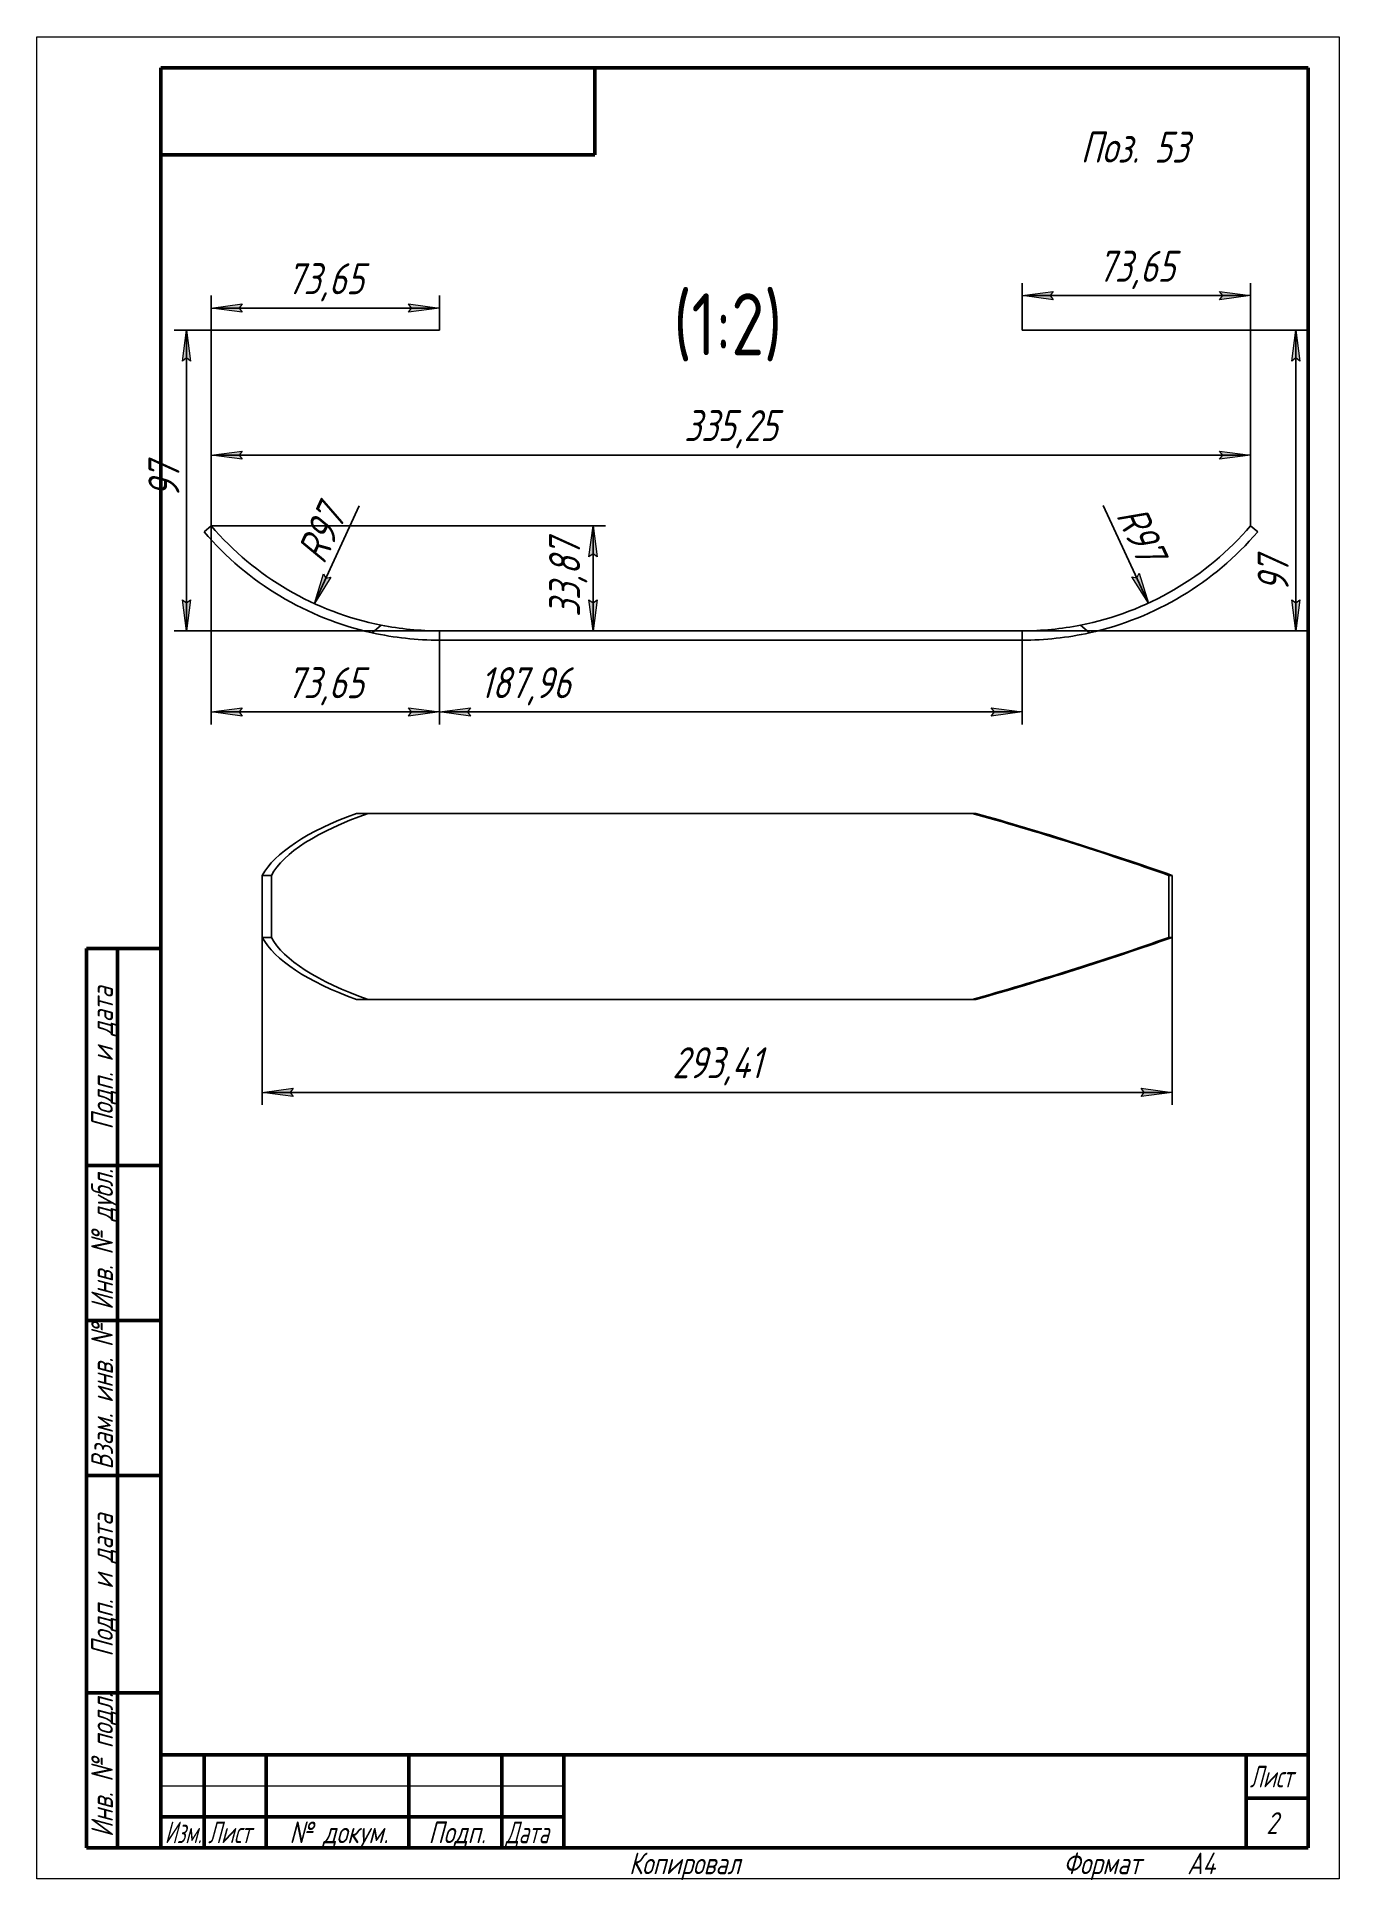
# Model space of a CAD drawing. Header units: millimetres. Extents: x 0 to 3617, y -258 to 680.
# Drawn here: x 210 to 420, y -0.2 to 297 of the extents above; entities that cross this region are included whole.
import ezdxf

# ---------------------------------------------------------------- set-up
doc = ezdxf.new("R2010")
doc.units = ezdxf.units.MM
doc.linetypes.add('K5LT_BASIC', pattern=[0])
doc.linetypes.add('K5LT_THIN', pattern=[0])
doc.layers.add('Системный слой', color=7, linetype='Continuous')
doc.layers.add('Системный слой (1)', color=7, linetype='Continuous', true_color=0x909090)
doc.styles.add('KDIMTEXTSTYLE', font='GOST_AU.SHX', dxfattribs={"width": 0.96, "oblique": 15, "height": 5})
doc.styles.add('KTEXTSTYLE', font='GOST_AU.SHX', dxfattribs={"width": 0.96, "height": 5})
doc.dimstyles.new('KDIMSTYLE (0.50)', dxfattribs={"dimtxt": 5, "dimasz": 1, "dimexe": 2, "dimexo": 0, "dimgap": 1, "dimtad": 1, "dimlfac": 2, "dimtxsty": 'KDIMTEXTSTYLE', "dimsah": 1, "dimcen": 0, "dimdle": 1, "dimadec": 0, "dimazin": 0, "dimtfac": 0.667, "dimtmove": 0, "dimatfit": 3, "dimfxl": 1, "dimtvp": 1, "dimtolj": 1, "dimtzin": 0, "dimarcsym": 0})

msp = doc.modelspace()

# ---------------------------------------------------------------- texts
at = {"color": 7, "char_height": 2.5, "attachment_point": 1, "style": 'KTEXTSTYLE'}
for s, insert in [('\\H3.5;\\W0.965;\\Q15;\\Q15;\\H5.00;Поз. 53', (378.3123, 281.7204)), ('\\H3.5;\\W0.965;\\Q15;\\Q0;\\H10.00;{\\c16711680;(1:2)}', (312.6546, 255.6498))]:
    msp.add_mtext(s, dxfattribs=dict(at, insert=insert))

# ---------------------------------------------------------------- blocks, each defined once
blk = doc.blocks.new('KDIMARROW_01')
at = {"layer": 'Системный слой'}
blk.add_hatch(color=0, dxfattribs=at).paths.add_polyline_path([(-5, -0.66), (0, 0), (-5, 0.66), (-4.5, 0)])
at = {"layer": 'Системный слой', "color": 0, "linetype": 'K5LT_THIN', "lineweight": 18}
for p, q in [((-4.5, 0), (-5, 0.66)), ((-5, 0.66), (0, 0)), ((0, 0), (-5, -0.66)), ((-5, -0.66), (-4.5, 0))]:
    blk.add_line(p, q, dxfattribs=at)
at = {"layer": 'Системный слой (1)', "color": 0, "linetype": 'K5LT_THIN', "lineweight": 18}
blk.add_line((0, 0), (-1, 0), dxfattribs=at)
blk = doc.blocks.new('D8')
at = {"color": 0, "lineweight": -2}
for p, q in [((238.1, 218.15), (238.1, 231.54)), ((404.73, 229.54), (239.1, 229.54)), ((405.73, 218.15), (405.73, 231.54))]:
    blk.add_line(p, q, dxfattribs=at)
at = {"layer": 'Defpoints', "color": 0}
for p in [(238.1, 229.54), (238.1, 218.15), (405.73, 218.15)]:
    blk.add_point(p, dxfattribs=at)
at = {"color": 0, "lineweight": -2, "rotation": 180}
blk.add_blockref('KDIMARROW_01', (238.1, 229.54), dxfattribs=at)
at = {"color": 0, "lineweight": -2}
blk.add_blockref('KDIMARROW_01', (405.73, 229.54), dxfattribs=at)
at = {"color": 7, "insert": (321.92, 233.73), "char_height": 5, "attachment_point": 5, "style": 'KDIMTEXTSTYLE'}
blk.add_mtext('\\A1;\\H5.0;\\W0.965;\\Q15;335,25', dxfattribs=at)
blk = doc.blocks.new('D9')
at = {"color": 0, "lineweight": -2}
for p, q in [((238.1, 218.15), (301.69, 218.15)), ((299.69, 217.15), (299.69, 202.22)), ((274.93, 201.22), (301.69, 201.22))]:
    blk.add_line(p, q, dxfattribs=at)
at = {"layer": 'Defpoints', "color": 0}
for p in [(238.1, 218.15), (274.93, 201.22), (299.69, 201.22)]:
    blk.add_point(p, dxfattribs=at)
at = {"color": 0, "lineweight": -2}
for p, rotation in [((299.69, 218.15), 90), ((299.69, 201.22), 270)]:
    blk.add_blockref('KDIMARROW_01', p, dxfattribs=dict(at, rotation=rotation))
at = {"color": 7, "insert": (295.69, 209.68), "char_height": 5, "attachment_point": 5, "rotation": 90, "style": 'KDIMTEXTSTYLE'}
blk.add_mtext('\\A1;\\H5.0;\\W0.965;\\Q15;33,87', dxfattribs=at)
blk = doc.blocks.new('D10')
at = {"color": 0, "lineweight": -2}
blk.add_line((255.16, 206.52), (261.96, 221.39), dxfattribs=at)
at = {"layer": 'Defpoints', "color": 0}
for p in [(274.93, 249.72), (254.75, 205.61)]:
    blk.add_point(p, dxfattribs=at)
at = {"color": 0, "lineweight": -2, "rotation": 245.4132055058245}
blk.add_blockref('KDIMARROW_01', (254.75, 205.61), dxfattribs=at)
at = {"color": 7, "insert": (255.87, 216.84), "char_height": 5, "attachment_point": 5, "rotation": 65.4132, "style": 'KDIMTEXTSTYLE'}
blk.add_mtext('\\A1;\\H5.0;\\W0.965;\\Q15;R97', dxfattribs=at)
blk = doc.blocks.new('D11')
at = {"color": 0, "lineweight": -2}
blk.add_line((388.82, 206.59), (381.97, 221.44), dxfattribs=at)
at = {"layer": 'Defpoints', "color": 0}
for p in [(368.9, 249.72), (389.24, 205.69)]:
    blk.add_point(p, dxfattribs=at)
at = {"color": 0, "lineweight": -2, "rotation": 294.7904751604755}
blk.add_blockref('KDIMARROW_01', (389.24, 205.69), dxfattribs=at)
at = {"color": 7, "insert": (388.07, 216.9), "char_height": 5, "attachment_point": 5, "rotation": 294.7905, "style": 'KDIMTEXTSTYLE'}
blk.add_mtext('\\A1;\\H5.0;\\W0.965;\\Q15;R97', dxfattribs=at)
blk = doc.blocks.new('D12')
at = {"color": 0, "lineweight": -2}
for p, q in [((238.1, 218.15), (238.1, 255.28)), ((273.93, 253.28), (239.1, 253.28)), ((274.93, 249.72), (274.93, 255.28))]:
    blk.add_line(p, q, dxfattribs=at)
at = {"layer": 'Defpoints', "color": 0}
for p in [(238.1, 253.28), (274.93, 249.72), (238.1, 218.15)]:
    blk.add_point(p, dxfattribs=at)
at = {"color": 0, "lineweight": -2, "rotation": 180}
blk.add_blockref('KDIMARROW_01', (238.1, 253.28), dxfattribs=at)
at = {"color": 0, "lineweight": -2}
blk.add_blockref('KDIMARROW_01', (274.93, 253.28), dxfattribs=at)
at = {"color": 7, "insert": (256.51, 257.42), "char_height": 5, "attachment_point": 5, "style": 'KDIMTEXTSTYLE'}
blk.add_mtext('\\A1;\\H5.0;\\W0.965;\\Q15;73,65', dxfattribs=at)
blk = doc.blocks.new('D13')
at = {"color": 0, "lineweight": -2}
for p, q in [((274.93, 249.72), (232.13, 249.72)), ((234.13, 202.22), (234.13, 248.72)), ((274.93, 201.22), (232.13, 201.22))]:
    blk.add_line(p, q, dxfattribs=at)
at = {"layer": 'Defpoints', "color": 0}
for p in [(234.13, 249.72), (274.93, 249.72), (274.93, 201.22)]:
    blk.add_point(p, dxfattribs=at)
at = {"color": 0, "lineweight": -2}
for p, rotation in [((234.13, 249.72), 90), ((234.13, 201.22), 270)]:
    blk.add_blockref('KDIMARROW_01', p, dxfattribs=dict(at, rotation=rotation))
at = {"color": 7, "insert": (230.49, 225.47), "char_height": 5, "attachment_point": 5, "rotation": 90, "style": 'KDIMTEXTSTYLE'}
blk.add_mtext('\\A1;\\H5.0;\\W0.965;\\Q15;97', dxfattribs=at)
blk = doc.blocks.new('D14')
at = {"color": 0, "lineweight": -2}
for p, q in [((368.9, 249.72), (415.01, 249.72)), ((413.01, 202.22), (413.01, 248.72)), ((368.9, 201.22), (415.01, 201.22))]:
    blk.add_line(p, q, dxfattribs=at)
at = {"layer": 'Defpoints', "color": 0}
for p in [(368.9, 249.72), (413.01, 249.72), (368.9, 201.22)]:
    blk.add_point(p, dxfattribs=at)
at = {"color": 0, "lineweight": -2}
for p, rotation in [((413.01, 249.72), 90), ((413.01, 201.22), 270)]:
    blk.add_blockref('KDIMARROW_01', p, dxfattribs=dict(at, rotation=rotation))
at = {"color": 7, "insert": (409.36, 210.3), "char_height": 5, "attachment_point": 5, "rotation": 90, "style": 'KDIMTEXTSTYLE'}
blk.add_mtext('\\A1;\\H5.0;\\W0.965;\\Q15;97', dxfattribs=at)
blk = doc.blocks.new('D15')
at = {"color": 0, "lineweight": -2}
for p, q in [((368.9, 249.72), (368.9, 257.28)), ((405.73, 218.15), (405.73, 257.28)), ((404.73, 255.28), (369.9, 255.28))]:
    blk.add_line(p, q, dxfattribs=at)
at = {"layer": 'Defpoints', "color": 0}
for p in [(368.9, 255.28), (368.9, 249.72), (405.73, 218.15)]:
    blk.add_point(p, dxfattribs=at)
at = {"color": 0, "lineweight": -2, "rotation": 180}
blk.add_blockref('KDIMARROW_01', (368.9, 255.28), dxfattribs=at)
at = {"color": 0, "lineweight": -2}
blk.add_blockref('KDIMARROW_01', (405.73, 255.28), dxfattribs=at)
at = {"color": 7, "insert": (387.32, 259.42), "char_height": 5, "attachment_point": 5, "style": 'KDIMTEXTSTYLE'}
blk.add_mtext('\\A1;\\H5.0;\\W0.965;\\Q15;73,65', dxfattribs=at)
blk = doc.blocks.new('D16')
at = {"color": 0, "lineweight": -2}
for p, q in [((238.1, 218.15), (238.1, 186.14)), ((274.93, 201.22), (274.93, 186.14)), ((239.1, 188.14), (273.93, 188.14))]:
    blk.add_line(p, q, dxfattribs=at)
at = {"layer": 'Defpoints', "color": 0}
for p in [(238.1, 218.15), (274.93, 201.22), (274.93, 188.14)]:
    blk.add_point(p, dxfattribs=at)
at = {"color": 0, "lineweight": -2, "rotation": 180}
blk.add_blockref('KDIMARROW_01', (238.1, 188.14), dxfattribs=at)
at = {"color": 0, "lineweight": -2}
blk.add_blockref('KDIMARROW_01', (274.93, 188.14), dxfattribs=at)
at = {"color": 7, "insert": (256.51, 192.28), "char_height": 5, "attachment_point": 5, "style": 'KDIMTEXTSTYLE'}
blk.add_mtext('\\A1;\\H5.0;\\W0.965;\\Q15;73,65', dxfattribs=at)
blk = doc.blocks.new('D17')
at = {"color": 0, "lineweight": -2}
for p, q in [((274.93, 201.22), (274.93, 186.14)), ((368.9, 201.22), (368.9, 186.14)), ((367.9, 188.14), (275.93, 188.14))]:
    blk.add_line(p, q, dxfattribs=at)
at = {"layer": 'Defpoints', "color": 0}
for p in [(274.93, 201.22), (368.9, 201.22), (274.93, 188.14)]:
    blk.add_point(p, dxfattribs=at)
at = {"color": 0, "lineweight": -2, "rotation": 180}
blk.add_blockref('KDIMARROW_01', (274.93, 188.14), dxfattribs=at)
at = {"color": 0, "lineweight": -2}
blk.add_blockref('KDIMARROW_01', (368.9, 188.14), dxfattribs=at)
at = {"color": 7, "insert": (288.77, 192.28), "char_height": 5, "attachment_point": 5, "style": 'KDIMTEXTSTYLE'}
blk.add_mtext('\\A1;\\H5.0;\\W0.965;\\Q15;187,96', dxfattribs=at)
blk = doc.blocks.new('D18')
at = {"color": 0, "lineweight": -2}
for p, q in [((246.35, 151.78), (246.35, 124.8)), ((393.05, 151.78), (393.05, 124.8)), ((392.05, 126.8), (247.35, 126.8))]:
    blk.add_line(p, q, dxfattribs=at)
at = {"layer": 'Defpoints', "color": 0}
for p in [(246.35, 151.78), (393.05, 151.78), (246.35, 126.8)]:
    blk.add_point(p, dxfattribs=at)
at = {"color": 0, "lineweight": -2, "rotation": 180}
blk.add_blockref('KDIMARROW_01', (246.35, 126.8), dxfattribs=at)
at = {"color": 0, "lineweight": -2}
blk.add_blockref('KDIMARROW_01', (393.05, 126.8), dxfattribs=at)
at = {"color": 7, "insert": (319.7, 131), "char_height": 5, "attachment_point": 5, "style": 'KDIMTEXTSTYLE'}
blk.add_mtext('\\A1;\\H5.0;\\W0.965;\\Q15;293,41', dxfattribs=at)
blk = doc.blocks.new('U7')
at = {"color": 7, "linetype": 'K5LT_THIN', "lineweight": 18}
for p, q in [((210, 0), (210, 297)), ((210, 297), (420, 297)), ((420, 297), (420, 0)), ((230, 15), (295, 15)), ((420, 0), (210, 0))]:
    blk.add_line(p, q, dxfattribs=at)
at = {"color": 5, "linetype": 'K5LT_BASIC', "lineweight": 60, "true_color": 0x0000ff}
for p, q in [((230, 5), (230, 292)), ((230, 292), (415, 292)), ((300, 292), (300, 278)), ((415, 292), (415, 5)), ((300, 278), (230, 278)), ((218, 5), (218, 150)), ((230, 150), (218, 150)), ((223, 5), (223, 150)), ((230, 115), (218, 115)), ((230, 90), (218, 90)), ((230, 65), (218, 65)), ((230, 30), (218, 30)), ((230, 20), (415, 20)), ((230, 5), (230, 20)), ((237, 5), (237, 20)), ((247, 5), (247, 20)), ((270, 5), (270, 20)), ((285, 5), (285, 20)), ((295, 5), (295, 20)), ((405, 5), (405, 20)), ((405, 13), (415, 13)), ((230, 10), (237, 10)), ((237, 10), (247, 10)), ((247, 10), (270, 10)), ((270, 10), (285, 10)), ((285, 10), (295, 10)), ((230, 5), (218, 5)), ((415, 5), (230, 5))]:
    blk.add_line(p, q, dxfattribs=at)
at = {"color": 7, "char_height": 2.5, "attachment_point": 1, "rotation": 90, "style": 'KTEXTSTYLE'}
for s, insert in [('\\H3.5;\\W0.965;\\Q15;\\Q15;Подп. и дата', (218.77, 120.8)), ('\\H3.5;\\W0.965;\\Q15;\\Q15;Инв. № дубл.', (218.77, 91.71)), ('\\H3.5;\\W0.965;\\Q15;\\Q15;Взам. инв. №', (218.77, 65.98)), ('\\H3.5;\\W0.965;\\Q15;\\Q15;Подп. и дата', (218.77, 35.8)), ('\\H3.5;\\W0.965;\\Q15;\\Q15;Инв. № подл.', (218.77, 6.71))]:
    blk.add_mtext(s, dxfattribs=dict(at, insert=insert))
at = {"color": 7, "char_height": 2.5, "attachment_point": 1, "style": 'KTEXTSTYLE'}
for s, insert in [('\\H3.5;\\W0.965;\\Q15;\\Q15;\\W0.816;Лист', (405.6, 18.23)), ('\\H3.5;\\W0.965;\\Q15;\\Q15;\\W0.797;Изм.', (230.61, 9.23)), ('\\H3.5;\\W0.965;\\Q15;\\Q15;\\W0.816;Лист', (237.6, 9.23)), ('\\H3.5;\\W0.965;\\Q15;\\Q15;№ докум.', (250.72, 9.23)), ('\\H3.5;\\W0.965;\\Q15;\\Q15;Подп.', (273.15, 9.23)), ('\\H3.5;\\W0.965;\\Q15;\\Q15;\\W0.816;Дата', (285.6, 9.23)), ('\\H3.5;\\W0.965;\\Q15;\\Q15;2', (408.25, 10.73)), ('\\H3.5;\\W0.965;\\Q15;\\Q15;Копировал', (305.5, 4.23)), ('\\H3.5;\\W0.965;\\Q15;\\Q15;Формат', (375.5, 4.23)), ('\\H3.5;\\W0.965;\\Q15;\\Q15;A4', (395.5, 4.23))]:
    blk.add_mtext(s, dxfattribs=dict(at, insert=insert))

# ---------------------------------------------------------------- dimensions: what is measured, and where the dimension line sits
at = {"color": 7}
for base, p1, p2, picture, middle in [((368.904, 255.2785), (405.7267, 218.1515), (368.904, 249.7164), 'D15', (387.3154, 255.2785)), ((238.1034, 253.2785), (274.926, 249.7164), (238.1034, 218.1515), 'D12', (256.5147, 253.2785)), ((238.1034, 229.5388), (405.7267, 218.1515), (238.1034, 218.1515), 'D8', (321.915, 229.5388)), ((274.926, 188.1365), (238.1034, 218.1515), (274.926, 201.2164), 'D16', (256.5147, 188.1365)), ((274.926, 188.1365), (368.904, 201.2164), (274.926, 201.2164), 'D17', (288.7735, 188.1365)), ((246.3464, 126.8033), (393.0518, 151.7839), (246.3464, 151.7839), 'D18', (319.6991, 126.8033))]:
    dim = msp.add_linear_dim(base=base, p1=p1, p2=p2, dimstyle='KDIMSTYLE (0.50)', override={"dimexo": 0, "dimpost": '\\H5.0;\\W0.965;\\Q15;<>', "dimblk1": 'KDIMARROW_01', "dimblk2": 'KDIMARROW_01', "dimse1": 0, "dimse2": 0, "dimclrt": 7, "dimtolj": 1}, dxfattribs=at)
    dim.commit()
    dim.dimension.update_dxf_attribs({"geometry": picture, "text_midpoint": middle, "dimtype": 160})
for base, p1, p2, picture, middle in [((234.1334, 249.7164), (274.926, 201.2164), (274.926, 249.7164), 'D13', (234.1334, 225.4664)), ((413.0081, 249.7164), (368.904, 201.2164), (368.904, 249.7164), 'D14', (413.0081, 210.3014)), ((299.6914, 201.2164), (238.1034, 218.1515), (274.926, 201.2164), 'D9', (299.6914, 209.6839))]:
    dim = msp.add_linear_dim(base=base, p1=p1, p2=p2, angle=90, dimstyle='KDIMSTYLE (0.50)', override={"dimexo": 0, "dimpost": '\\H5.0;\\W0.965;\\Q15;<>', "dimblk1": 'KDIMARROW_01', "dimblk2": 'KDIMARROW_01', "dimse1": 0, "dimse2": 0, "dimclrt": 7, "dimtolj": 1}, dxfattribs=at)
    dim.commit()
    dim.dimension.update_dxf_attribs({"geometry": picture, "text_midpoint": middle, "dimtype": 160})
for center, mpoint, picture, middle in [((274.926, 249.7164), (254.7466, 205.6138), 'D10', (259.1871, 215.3186)), ((368.904, 249.7164), (389.2402, 205.6858), 'D11', (384.7652, 215.3748))]:
    dim = msp.add_radius_dim(center=center, mpoint=mpoint, dimstyle='KDIMSTYLE (0.50)', override={"dimpost": '\\H5.0;\\W0.965;\\Q15;R<>', "dimblk2": 'KDIMARROW_01', "dimclrt": 7, "dimtolj": 1}, dxfattribs=at)
    dim.commit()
    dim.dimension.update_dxf_attribs({"geometry": picture, "text_midpoint": middle, "dimtype": 164})

# ---------------------------------------------------------------- linework, layer by layer
at = {"color": 1}
for p, q in [((236.9646, 217.1752), (238.1034, 218.1515)), ((405.7267, 218.1515), (406.8655, 217.1752)), ((265.5177, 202.1377), (264.0816, 200.9066)), ((379.7485, 200.9066), (378.3123, 202.1377)), ((274.926, 201.2164), (368.904, 201.2164)), ((368.904, 199.7164), (274.926, 199.7164)), ((261.5556, 171.7839), (263.4166, 171.7839)), ((263.4166, 171.7839), (271.0757, 171.7839)), ((271.0757, 171.7839), (352.2235, 171.7839)), ((352.2235, 171.7839), (360.812, 171.7839)), ((360.812, 171.7839), (361.4312, 171.7839)), ((247.8222, 161.7839), (246.3464, 161.7839)), ((246.3464, 151.7839), (246.3464, 161.7839)), ((247.8222, 151.7839), (247.8222, 161.7839)), ((392.5608, 151.7839), (392.5608, 161.7839)), ((393.0518, 161.7839), (392.5608, 161.7839)), ((393.0518, 151.7839), (393.0518, 161.7839)), ((246.3464, 151.7839), (247.8222, 151.7839)), ((392.5608, 151.7839), (393.0518, 151.7839)), ((263.4166, 141.7839), (261.5556, 141.7839)), ((263.4166, 141.7839), (271.0757, 141.7839)), ((271.0757, 141.7839), (352.2235, 141.7839)), ((352.2235, 141.7839), (360.812, 141.7839)), ((361.4312, 141.7839), (360.812, 141.7839))]:
    msp.add_line(p, q, dxfattribs=at)
for centre, radius, start, end in [((274.926, 249.7164), 50, 220.603721, 257.473619), ((274.926, 249.7164), 48.5, 220.603721, 258.814535), ((368.904, 249.7164), 48.5, 281.185465, 319.396279), ((368.904, 249.7164), 50, 282.526381, 319.396279), ((274.926, 249.7164), 48.5, 258.814535, 270), ((368.904, 249.7164), 48.5, 270, 281.185465), ((274.926, 249.7164), 50, 257.473619, 270), ((368.904, 249.7164), 50, 270, 282.526381)]:
    msp.add_arc(centre, radius, start, end, dxfattribs=at)
for centre, major_axis, ratio, start_param, end_param in [((295.5387, 161.7839), (-49.9881, -3.3409), 0.32664556, 5.43786356, 6.08136467), ((295.5387, 161.7839), (-48.4884, -3.2407), 0.32664556, 5.41446016, 6.08136467), ((376.6864, 161.7839), (-48.4758, 15.4356), 0.09915757, 4.41049974, 5.07740425), ((376.6864, 161.7839), (-49.9751, 15.9129), 0.09915757, 4.41049974, 5.05400085), ((295.5387, 151.7839), (-49.9881, 3.3409), 0.32664556, 0.20182064, 0.84532175), ((295.5387, 151.7839), (-48.4884, 3.2407), 0.32664556, 0.20182064, 0.86872515), ((376.6864, 151.7839), (48.4758, 15.4356), 0.09915757, 4.34737372, 5.01427822), ((376.6864, 151.7839), (49.9751, 15.9129), 0.09915757, 4.37077711, 5.01427822)]:
    msp.add_ellipse(centre, major_axis=major_axis, ratio=ratio, start_param=start_param, end_param=end_param, dxfattribs=at)

# ---------------------------------------------------------------- block references
msp.add_blockref('U7', (0, 0))

msp.set_redraw_order([(e.dxf.handle, doc.entitydb.next_handle()) for e in msp.query("TEXT MTEXT ATTDEF DIMENSION ARC_DIMENSION")])  # texts and dimensions are drawn at this point

doc.saveas('drawing.dxf')
